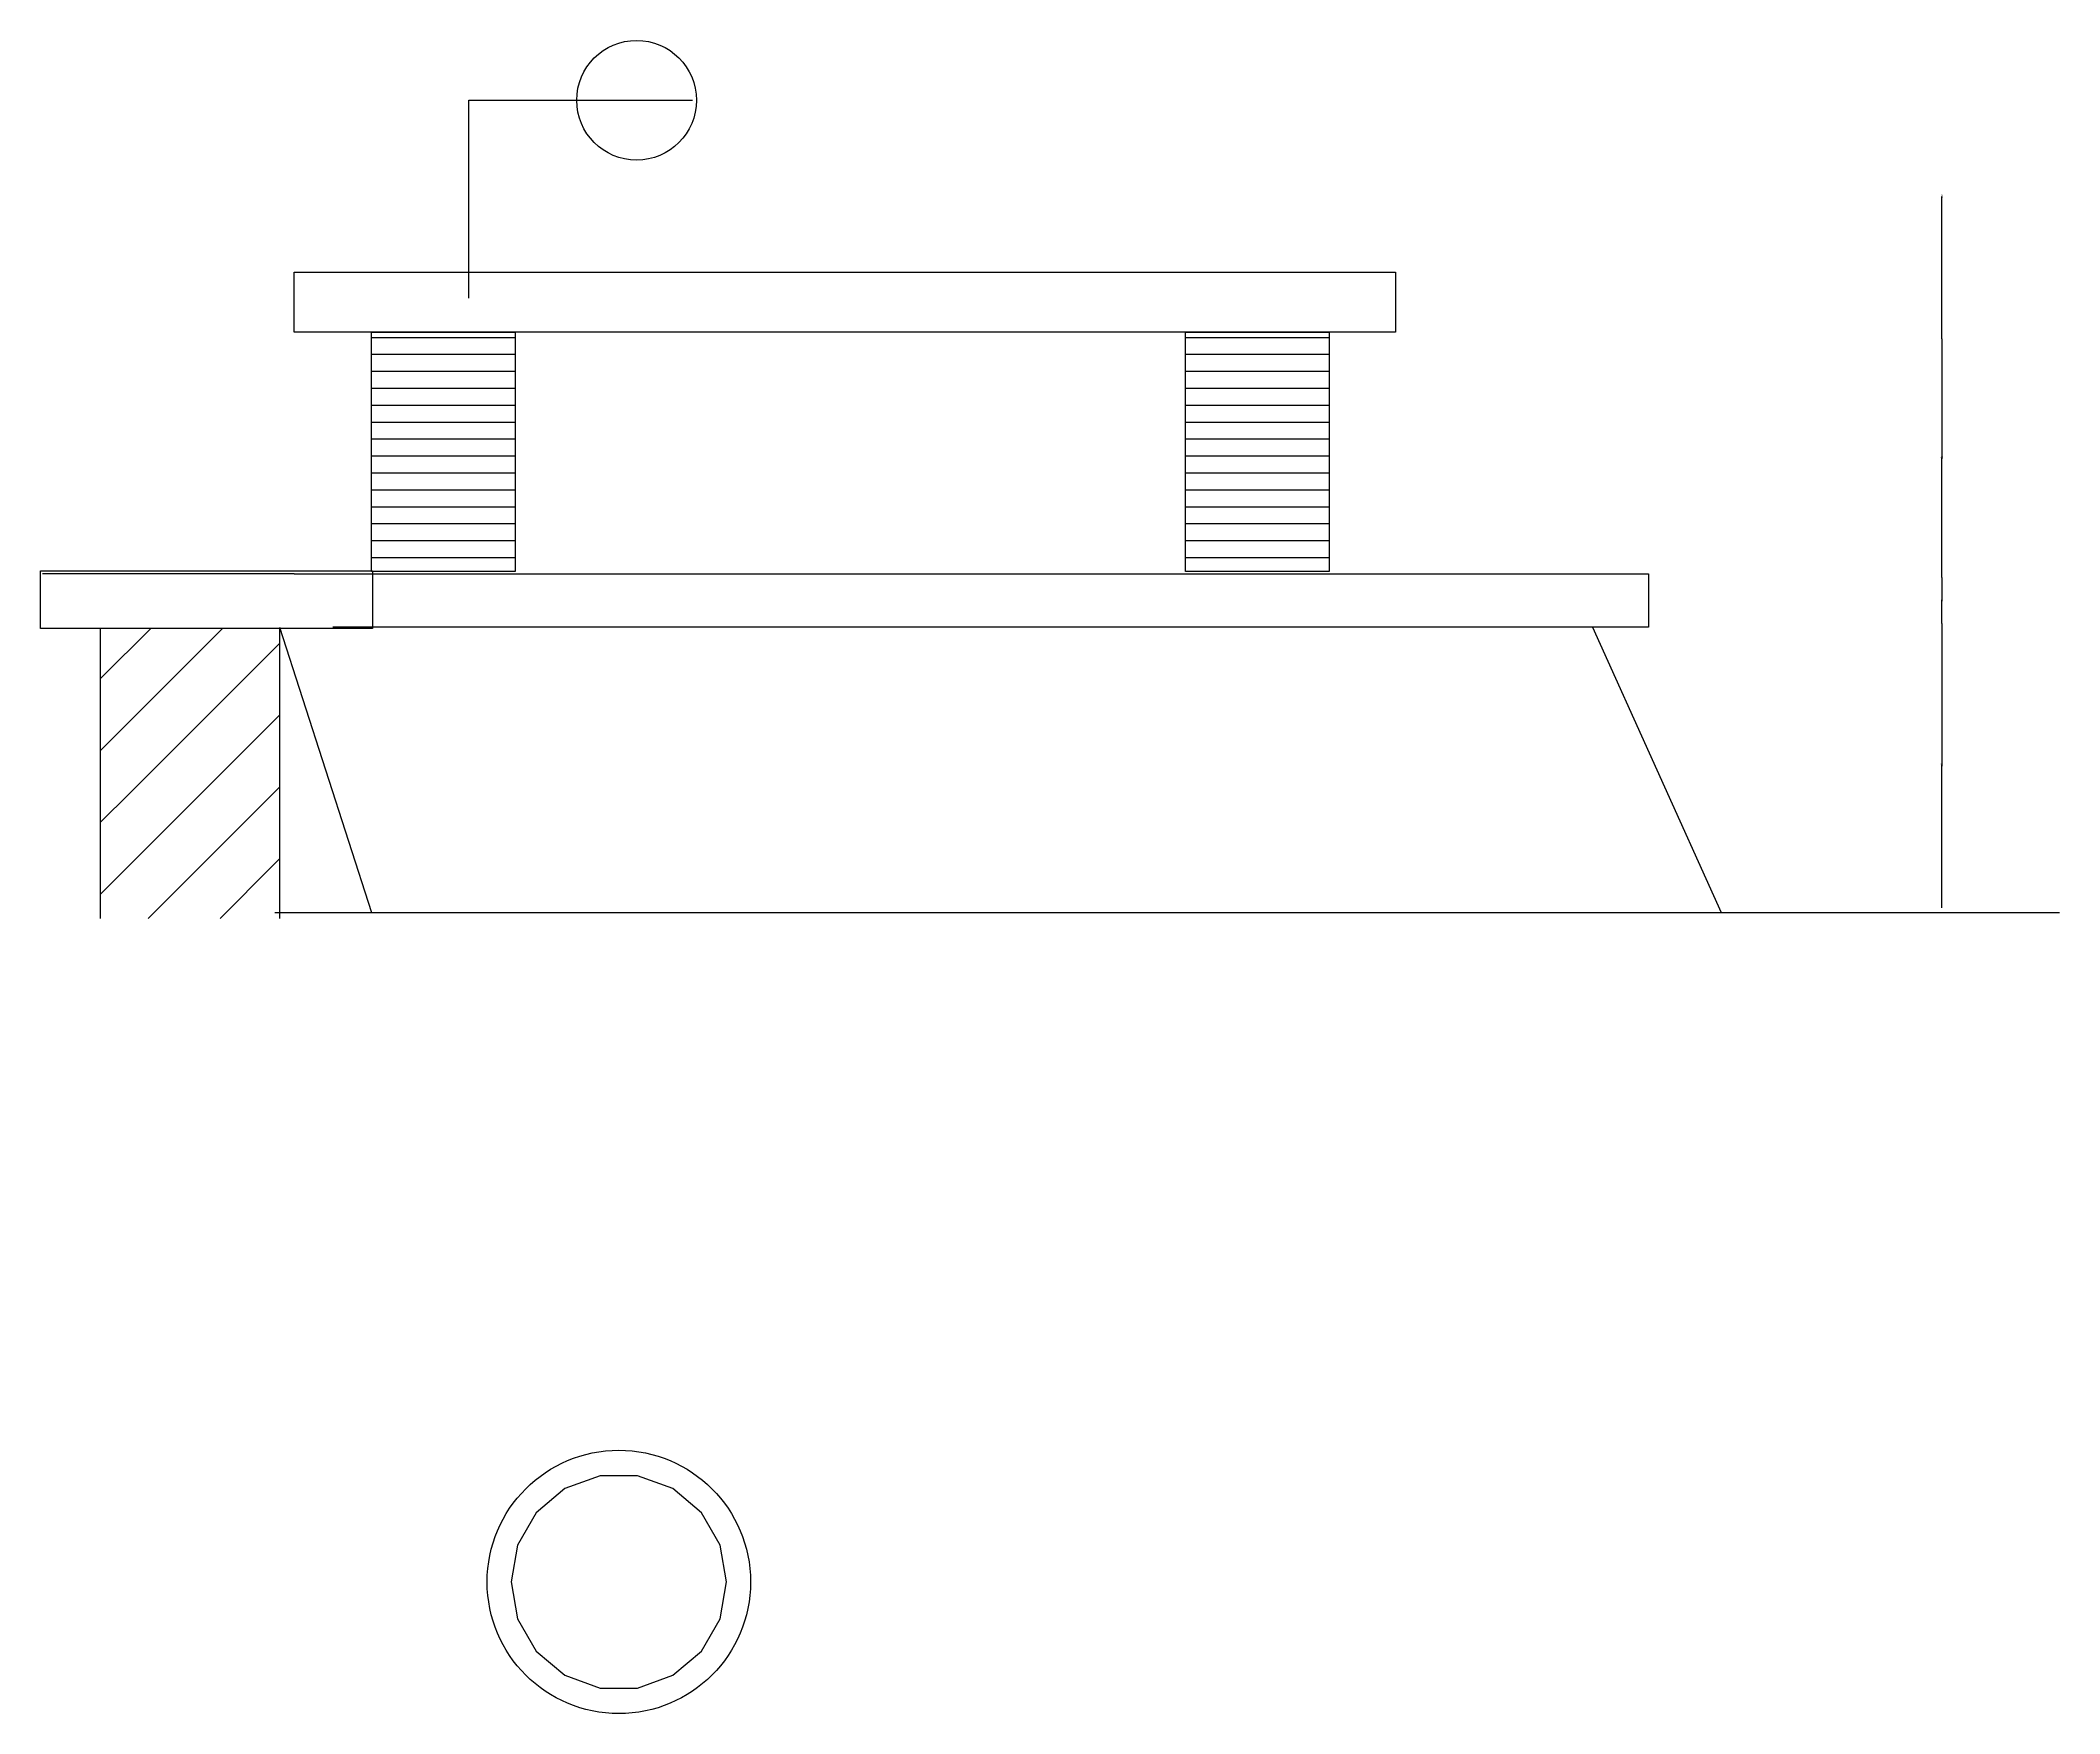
# Model space of a CAD drawing. Header units: metres. Extents: x 12344 to 15640, y 19388 to 21151.
# Drawn here: x 13954 to 15640, y 19388 to 20786 of the extents above; entities that cross this region are included whole.
import ezdxf

# ---------------------------------------------------------------- set-up
doc = ezdxf.new("R2010")
doc.units = ezdxf.units.M
doc.layers.add('PUB_DIM', color=3, linetype='Continuous')
doc.dimstyles.get("Standard").update_dxf_attribs({"dimtxt": 2.5, "dimasz": 2.5, "dimexe": 1.25, "dimexo": 0.625, "dimtad": 1, "dimcen": 2.5, "dimazin": 3, "dimtfac": 1, "dimtmove": 0, "dimatfit": 3})

# ---------------------------------------------------------------- blocks, each defined once
blk = doc.blocks.new('*D9')
for p, q in [((15541.37, 20655.4), (15541.12, 20655.4)), ((15541.62, 20536.6), (15541.62, 20655.4)), ((15541.62, 20591.76), (15541.62, 20655.4)), ((15541.62, 20655.4), (15541.62, 20655.4)), ((15541.87, 20655.4), (15542.12, 20655.4))]:
    blk.add_line(p, q)
at = {"layer": 'Defpoints'}
for p in [(15541.62, 20655.4), (15541.62, 20591.76), (15541.62, 20536.6)]:
    blk.add_point(p, dxfattribs=at)
at = {"layer": 'PUB_DIM', "insert": (15541.62, 20656.525), "char_height": 1, "attachment_point": 5}
blk.add_mtext('50', dxfattribs=at)
blk = doc.blocks.new('*D10')
for p, q in [((15541.62, 20536.6), (15541.62, 20436.9)), ((15541.37, 20436.9), (15541.12, 20436.9)), ((15541.62, 20337.19), (15541.62, 20436.9)), ((15541.62, 20436.9), (15541.62, 20436.9)), ((15541.87, 20436.9), (15542.12, 20436.9))]:
    blk.add_line(p, q)
at = {"layer": 'Defpoints'}
for p in [(15541.62, 20536.6), (15541.62, 20436.9), (15541.62, 20337.19)]:
    blk.add_point(p, dxfattribs=at)
at = {"layer": 'PUB_DIM', "insert": (15541.62, 20438.025), "char_height": 1, "attachment_point": 5}
blk.add_mtext('200', dxfattribs=at)
blk = doc.blocks.new('*D11')
for p, q in [((15541.62, 20337.19), (15541.62, 20318.1)), ((15541.37, 20318.1), (15541.12, 20318.1)), ((15541.62, 20299.01), (15541.62, 20318.1)), ((15541.62, 20318.1), (15541.62, 20318.1)), ((15541.87, 20318.1), (15542.12, 20318.1))]:
    blk.add_line(p, q)
at = {"layer": 'Defpoints'}
for p in [(15541.62, 20337.19), (15541.62, 20318.1), (15541.62, 20299.01)]:
    blk.add_point(p, dxfattribs=at)
at = {"layer": 'PUB_DIM', "insert": (15541.62, 20319.225), "char_height": 1, "attachment_point": 5}
blk.add_mtext('60', dxfattribs=at)
blk = doc.blocks.new('*D12')
for p, q in [((15541.62, 20299.01), (15541.62, 20180.21)), ((15541.37, 20180.21), (15541.12, 20180.21)), ((15541.62, 20061.42), (15541.62, 20180.21)), ((15541.62, 20180.21), (15541.62, 20180.21)), ((15541.87, 20180.21), (15542.12, 20180.21))]:
    blk.add_line(p, q)
at = {"layer": 'Defpoints'}
for p in [(15541.62, 20299.01), (15541.62, 20180.21), (15541.62, 20061.42)]:
    blk.add_point(p, dxfattribs=at)
at = {"layer": 'PUB_DIM', "insert": (15541.62, 20181.335), "char_height": 1, "attachment_point": 5}
blk.add_mtext('300', dxfattribs=at)

msp = doc.modelspace()

# ---------------------------------------------------------------- linework, layer by layer
for p, q in [((14230.09, 20537.9), (14261.82, 20537.9)), ((14261.82, 20537.9), (14318.39, 20537.9)), ((14261.82, 20537.9), (14261.82, 20537.9)), ((14318.39, 20537.9), (14350.09, 20537.9)), ((14318.39, 20537.9), (14318.39, 20537.9)), ((14910.09, 20537.9), (14940.64, 20537.9)), ((14940.64, 20537.9), (14997.21, 20537.9)), ((14940.64, 20537.9), (14940.64, 20537.9)), ((14997.21, 20537.9), (15030.09, 20537.9)), ((14997.21, 20537.9), (14997.21, 20537.9)), ((14230.09, 20523.75), (14275.96, 20523.75)), ((14230.09, 20509.61), (14233.54, 20509.61)), ((14233.54, 20509.61), (14290.11, 20509.61)), ((14233.54, 20509.61), (14233.54, 20509.61)), ((14275.96, 20523.75), (14332.53, 20523.75)), ((14275.96, 20523.75), (14275.96, 20523.75)), ((14290.11, 20509.61), (14346.67, 20509.61)), ((14290.11, 20509.61), (14290.11, 20509.61)), ((14332.53, 20523.75), (14350.09, 20523.75)), ((14332.53, 20523.75), (14332.53, 20523.75)), ((14346.67, 20509.61), (14350.09, 20509.61)), ((14346.67, 20509.61), (14346.67, 20509.61)), ((14910.09, 20523.75), (14954.79, 20523.75)), ((14910.09, 20509.61), (14912.36, 20509.61)), ((14912.36, 20509.61), (14968.93, 20509.61)), ((14912.36, 20509.61), (14912.36, 20509.61)), ((14954.79, 20523.75), (15011.35, 20523.75)), ((14954.79, 20523.75), (14954.79, 20523.75)), ((14968.93, 20509.61), (15025.5, 20509.61)), ((14968.93, 20509.61), (14968.93, 20509.61)), ((15011.35, 20523.75), (15030.09, 20523.75)), ((15011.35, 20523.75), (15011.35, 20523.75)), ((15025.5, 20509.61), (15030.09, 20509.61)), ((15025.5, 20509.61), (15025.5, 20509.61)), ((14230.09, 20495.47), (14275.96, 20495.47)), ((14275.96, 20495.47), (14332.53, 20495.47)), ((14275.96, 20495.47), (14275.96, 20495.47)), ((14332.53, 20495.47), (14350.09, 20495.47)), ((14332.53, 20495.47), (14332.53, 20495.47)), ((14910.09, 20495.47), (14954.79, 20495.47)), ((14954.79, 20495.47), (15011.35, 20495.47)), ((14954.79, 20495.47), (14954.79, 20495.47)), ((15011.35, 20495.47), (15030.09, 20495.47)), ((15011.35, 20495.47), (15011.35, 20495.47)), ((14230.09, 20481.33), (14261.82, 20481.33)), ((14261.82, 20481.33), (14318.39, 20481.33)), ((14261.82, 20481.33), (14261.82, 20481.33)), ((14318.39, 20481.33), (14350.09, 20481.33)), ((14318.39, 20481.33), (14318.39, 20481.33)), ((14910.09, 20481.33), (14940.64, 20481.33)), ((14940.64, 20481.33), (14997.21, 20481.33)), ((14940.64, 20481.33), (14940.64, 20481.33)), ((14997.21, 20481.33), (15030.09, 20481.33)), ((14997.21, 20481.33), (14997.21, 20481.33)), ((14230.09, 20467.19), (14275.96, 20467.19)), ((14275.96, 20467.19), (14332.53, 20467.19)), ((14275.96, 20467.19), (14275.96, 20467.19)), ((14332.53, 20467.19), (14350.09, 20467.19)), ((14332.53, 20467.19), (14332.53, 20467.19)), ((14910.09, 20467.19), (14954.79, 20467.19)), ((14954.79, 20467.19), (15011.35, 20467.19)), ((14954.79, 20467.19), (14954.79, 20467.19)), ((15011.35, 20467.19), (15030.09, 20467.19)), ((15011.35, 20467.19), (15011.35, 20467.19)), ((14230.09, 20453.04), (14233.54, 20453.04)), ((14233.54, 20453.04), (14290.11, 20453.04)), ((14233.54, 20453.04), (14233.54, 20453.04)), ((14290.11, 20453.04), (14346.67, 20453.04)), ((14290.11, 20453.04), (14290.11, 20453.04)), ((14346.67, 20453.04), (14350.09, 20453.04)), ((14346.67, 20453.04), (14346.67, 20453.04)), ((14910.09, 20453.04), (14912.36, 20453.04)), ((14912.36, 20453.04), (14968.93, 20453.04)), ((14912.36, 20453.04), (14912.36, 20453.04)), ((14968.93, 20453.04), (15025.5, 20453.04)), ((14968.93, 20453.04), (14968.93, 20453.04)), ((15025.5, 20453.04), (15030.09, 20453.04)), ((15025.5, 20453.04), (15025.5, 20453.04)), ((14230.09, 20438.9), (14275.96, 20438.9)), ((14230.09, 20424.76), (14261.82, 20424.76)), ((14261.82, 20424.76), (14318.39, 20424.76)), ((14261.82, 20424.76), (14261.82, 20424.76)), ((14275.96, 20438.9), (14332.53, 20438.9)), ((14275.96, 20438.9), (14275.96, 20438.9)), ((14318.39, 20424.76), (14350.09, 20424.76)), ((14318.39, 20424.76), (14318.39, 20424.76)), ((14332.53, 20438.9), (14350.09, 20438.9)), ((14332.53, 20438.9), (14332.53, 20438.9)), ((14910.09, 20438.9), (14954.79, 20438.9)), ((14910.09, 20424.76), (14940.64, 20424.76)), ((14940.64, 20424.76), (14997.21, 20424.76)), ((14940.64, 20424.76), (14940.64, 20424.76)), ((14954.79, 20438.9), (15011.35, 20438.9)), ((14954.79, 20438.9), (14954.79, 20438.9)), ((14997.21, 20424.76), (15030.09, 20424.76)), ((14997.21, 20424.76), (14997.21, 20424.76)), ((15011.35, 20438.9), (15030.09, 20438.9)), ((15011.35, 20438.9), (15011.35, 20438.9)), ((14230.09, 20410.62), (14275.96, 20410.62)), ((14275.96, 20410.62), (14332.53, 20410.62)), ((14275.96, 20410.62), (14275.96, 20410.62)), ((14332.53, 20410.62), (14350.09, 20410.62)), ((14332.53, 20410.62), (14332.53, 20410.62)), ((14910.09, 20410.62), (14954.79, 20410.62)), ((14954.79, 20410.62), (15011.35, 20410.62)), ((14954.79, 20410.62), (14954.79, 20410.62)), ((15011.35, 20410.62), (15030.09, 20410.62)), ((15011.35, 20410.62), (15011.35, 20410.62)), ((14230.09, 20396.48), (14233.54, 20396.48)), ((14233.54, 20396.48), (14290.11, 20396.48)), ((14233.54, 20396.48), (14233.54, 20396.48)), ((14290.11, 20396.48), (14346.67, 20396.48)), ((14290.11, 20396.48), (14290.11, 20396.48)), ((14346.67, 20396.48), (14350.09, 20396.48)), ((14346.67, 20396.48), (14346.67, 20396.48)), ((14910.09, 20396.48), (14912.36, 20396.48)), ((14912.36, 20396.48), (14968.93, 20396.48)), ((14912.36, 20396.48), (14912.36, 20396.48)), ((14968.93, 20396.48), (15025.5, 20396.48)), ((14968.93, 20396.48), (14968.93, 20396.48)), ((15025.5, 20396.48), (15030.09, 20396.48)), ((15025.5, 20396.48), (15025.5, 20396.48)), ((14230.09, 20382.33), (14275.96, 20382.33)), ((14275.96, 20382.33), (14332.53, 20382.33)), ((14275.96, 20382.33), (14275.96, 20382.33)), ((14332.53, 20382.33), (14350.09, 20382.33)), ((14332.53, 20382.33), (14332.53, 20382.33)), ((14910.09, 20382.33), (14954.79, 20382.33)), ((14954.79, 20382.33), (15011.35, 20382.33)), ((14954.79, 20382.33), (14954.79, 20382.33)), ((15011.35, 20382.33), (15030.09, 20382.33)), ((15011.35, 20382.33), (15011.35, 20382.33)), ((14230.09, 20368.19), (14261.82, 20368.19)), ((14261.82, 20368.19), (14318.39, 20368.19)), ((14261.82, 20368.19), (14261.82, 20368.19)), ((14318.39, 20368.19), (14350.09, 20368.19)), ((14318.39, 20368.19), (14318.39, 20368.19)), ((14910.09, 20368.19), (14940.64, 20368.19)), ((14940.64, 20368.19), (14997.21, 20368.19)), ((14940.64, 20368.19), (14940.64, 20368.19)), ((14997.21, 20368.19), (15030.09, 20368.19)), ((14997.21, 20368.19), (14997.21, 20368.19)), ((14165.45, 20340.37), (13955.36, 20340.37)), ((14165.45, 20340.37), (15296.65, 20340.37)), ((14230.09, 20354.05), (14275.96, 20354.05)), ((14275.96, 20354.05), (14332.53, 20354.05)), ((14275.96, 20354.05), (14275.96, 20354.05)), ((14332.53, 20354.05), (14350.09, 20354.05)), ((14332.53, 20354.05), (14332.53, 20354.05)), ((14910.09, 20354.05), (14954.79, 20354.05)), ((14954.79, 20354.05), (15011.35, 20354.05)), ((14954.79, 20354.05), (14954.79, 20354.05)), ((15011.35, 20354.05), (15030.09, 20354.05)), ((15011.35, 20354.05), (15011.35, 20354.05)), ((15296.65, 20340.37), (15296.65, 20295.93)), ((14003.84, 20252.83), (14046.03, 20295.02)), ((14028.24, 20217.23), (14106.03, 20295.02)), ((15296.65, 20295.93), (14197.77, 20295.93)), ((15249.99, 20295.93), (15357.25, 20057.53)), ((14028.24, 20157.23), (14148.24, 20277.23)), ((14148.24, 20277.23), (14153.33, 20282.31)), ((14148.24, 20277.23), (14148.24, 20277.23)), ((14148.24, 20217.23), (14153.33, 20222.31)), ((14003.84, 20192.83), (14028.24, 20217.23)), ((14028.24, 20097.23), (14148.24, 20217.23)), ((14028.24, 20217.23), (14028.24, 20217.23)), ((14148.24, 20217.23), (14148.24, 20217.23)), ((14003.84, 20132.83), (14028.24, 20157.23)), ((14028.24, 20157.23), (14028.24, 20157.23)), ((14088.24, 20097.23), (14153.33, 20162.31)), ((14003.84, 20072.83), (14028.24, 20097.23)), ((14028.24, 20097.23), (14028.24, 20097.23)), ((14043.6, 20052.58), (14088.24, 20097.23)), ((14088.24, 20097.23), (14088.24, 20097.23)), ((14103.6, 20052.58), (14148.24, 20097.23)), ((14148.24, 20097.23), (14153.33, 20102.31)), ((14148.24, 20097.23), (14148.24, 20097.23))]:
    msp.add_line(p, q)
for points in [[(14165.45, 20542.4), (14165.45, 20592.4), (15085.45, 20592.4), (15085.45, 20542.4)], [(14230.09, 20342.4), (14230.09, 20542.4), (14350.09, 20542.4), (14350.09, 20342.4)], [(14910.09, 20342.4), (14910.09, 20542.4), (15030.09, 20542.4), (15030.09, 20342.4)], [(13953.53, 20294.7), (13953.53, 20342.91), (14231.02, 20342.91), (14231.02, 20294.7)]]:
    msp.add_lwpolyline(points, close=True)
for points in [[(14003.84, 20052.58), (14003.84, 20295.02), (14153.33, 20295.02), (14153.33, 20052.58)], [(14153.33, 20295.93), (14230.09, 20057.53)], [(14149.29, 20057.53), (15296.65, 20057.53)], [(15296.65, 20057.53), (15640.05, 20057.53)]]:
    msp.add_lwpolyline(points)
at = {"layer": 'PUB_DIM'}
for points in [[(14311.51, 20570.54), (14311.51, 20736.01), (14498.15, 20736.01)], [(14526.69, 19498.25), (14521.26, 19529.03), (14505.63, 19556.1), (14481.69, 19576.19), (14452.32, 19586.88), (14421.06, 19586.88), (14391.69, 19576.19), (14367.74, 19556.1), (14352.12, 19529.03), (14346.69, 19498.25), (14352.12, 19467.47), (14367.74, 19440.4), (14391.69, 19420.31), (14421.06, 19409.62), (14452.32, 19409.62), (14481.69, 19420.31), (14505.63, 19440.4), (14521.26, 19467.47), (14526.69, 19498.25)]]:
    msp.add_lwpolyline(points, dxfattribs=at)
for centre, radius in [((14451.49, 20736.01), 50), ((14436.69, 19498.25), 110)]:
    msp.add_circle(centre, radius, dxfattribs=at)

# ---------------------------------------------------------------- dimensions: what is measured, and where the dimension line sits
for base, p1, p2, text, picture, middle in [((15541.62, 20655.4), (15541.62, 20536.6), (15541.62, 20591.76), '50', '*D9', (15541.62, 20656.525)), ((15541.62, 20436.9), (15541.62, 20337.19), (15541.62, 20536.6), '200', '*D10', (15541.62, 20438.025)), ((15541.62, 20318.1), (15541.62, 20299.01), (15541.62, 20337.19), '60', '*D11', (15541.62, 20319.225)), ((15541.62, 20180.21), (15541.62, 20061.42), (15541.62, 20299.01), '300', '*D12', (15541.62, 20181.335))]:
    dim = msp.add_linear_dim(base=base, p1=p1, p2=p2, text=text, dimstyle='Standard', dxfattribs=at)
    dim.commit()
    dim.dimension.update_dxf_attribs({"geometry": picture, "text_midpoint": middle})

doc.saveas('drawing.dxf')
